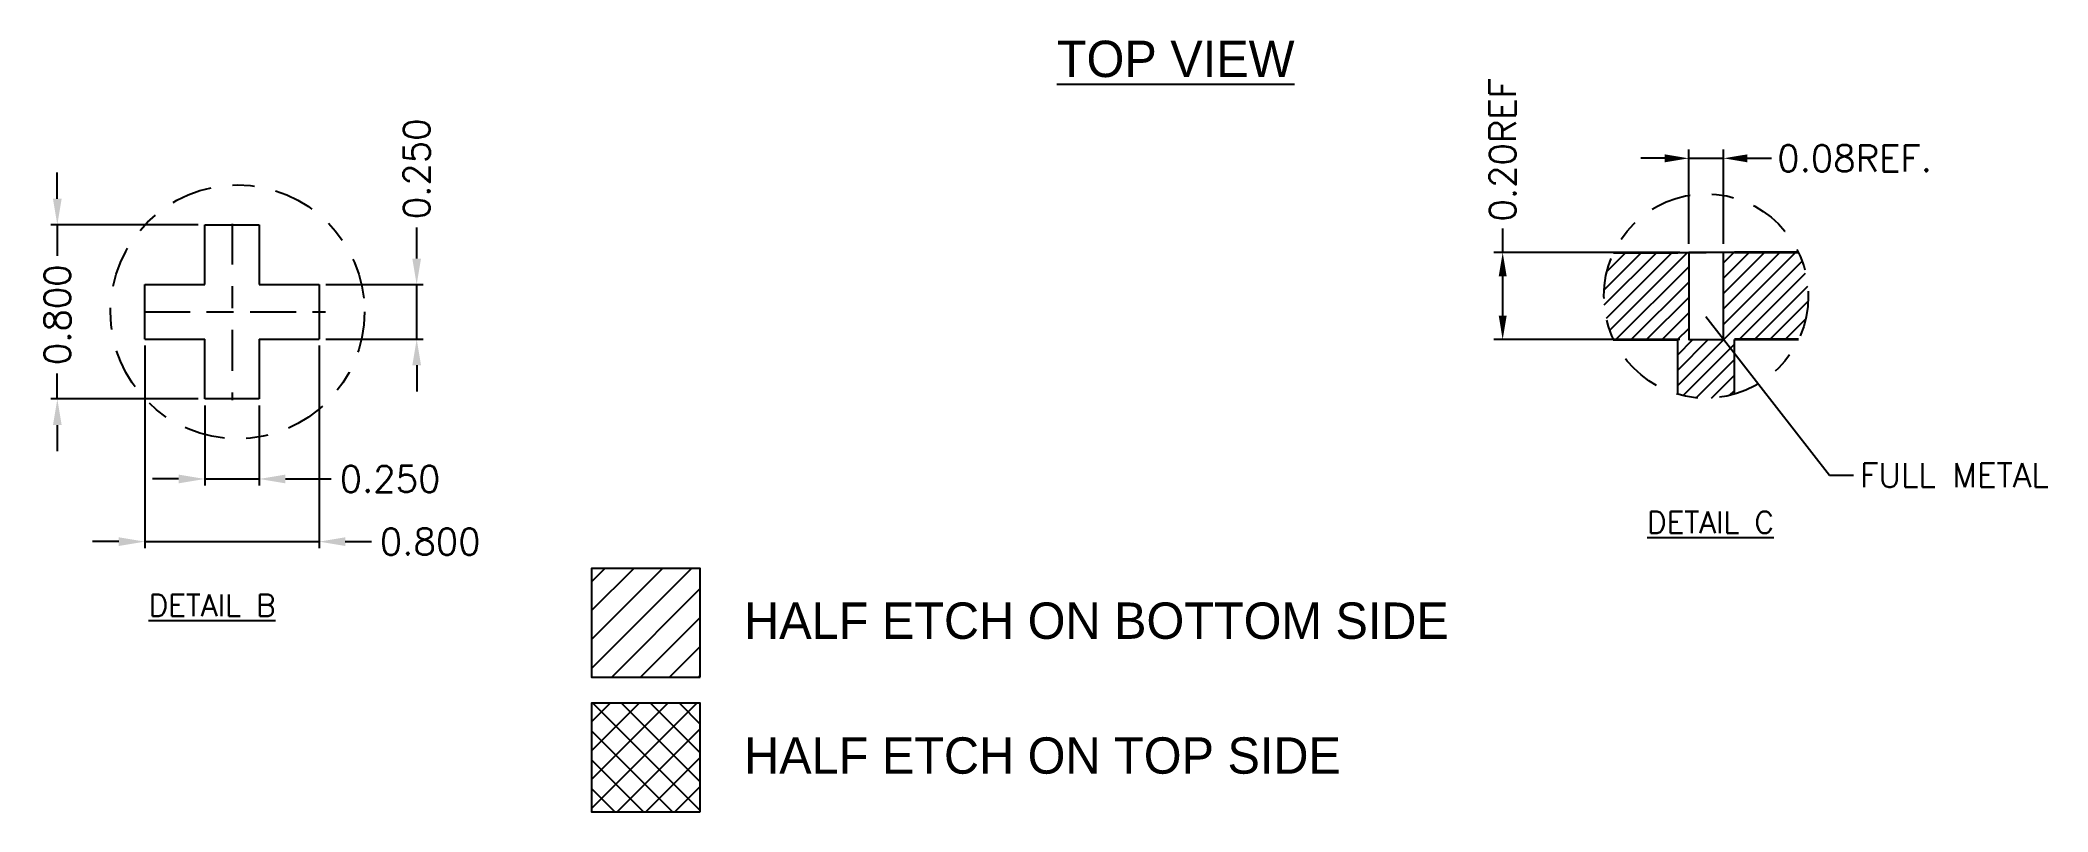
# Model space of a CAD drawing. Extents: x -62.2 to -1.9, y -35.4 to 0.4.
# Drawn here: x -60.22 to -51, y -35.44 to -31.9 of the extents above; entities that cross this region are included whole.
import ezdxf
from ezdxf.enums import TextEntityAlignment as Align

# ---------------------------------------------------------------- set-up
doc = ezdxf.new("R2010")
doc.units = 0
doc.header["$LTSCALE"] = 0.15
doc.header["$MEASUREMENT"] = 0
doc.header["$PDSIZE"] = 0.2
doc.linetypes.add('CENTER', pattern=[2, 1.25, -0.25, 0.25, -0.25])
for name, color, linetype in [('1D', 4, 'Continuous'), ('2', 7, 'Continuous'), ('2D', 4, 'Continuous'), ('2D 尺寸', 4, 'Continuous'), ('3D', 4, 'Continuous'), ('4', 7, 'Continuous'), ('HATCH', 4, 'Continuous'), ('Ribbon', 4, 'Continuous')]:
    doc.layers.add(name, color=color, linetype=linetype)
doc.layers.add('实线', color=7, linetype='Continuous', lineweight=35)
doc.styles.add('SIMPLEX', font='SIMPLEX')
doc.dimstyles.new('0.06', dxfattribs={"dimtxt": 0.06, "dimasz": 0.06, "dimexe": 0.03, "dimexo": 0.03, "dimgap": 0.03, "dimtad": 0, "dimdec": 3, "dimzin": 1, "dimdsep": 46, "dimtxsty": 'SIMPLEX', "dimcen": 0, "dimclrd": 256, "dimclre": 256, "dimclrt": 256, "dimadec": 0, "dimazin": 1, "dimtm": 1.25, "dimtfac": 1, "dimtdec": 3, "dimtmove": 0, "dimatfit": 0, "dimfxl": 1, "dimtolj": 1, "dimtzin": 0, "dimlwd": -1, "dimlwe": -1, "dimarcsym": 1})
doc.dimstyles.new('0.11', dxfattribs={"dimtxt": 0.12, "dimasz": 0.11, "dimexe": 0.04, "dimexo": 0.04, "dimgap": 0.01, "dimtad": 0, "dimdec": 3, "dimzin": 1, "dimdsep": 46, "dimtxsty": 'SIMPLEX', "dimcen": 0, "dimadec": 0, "dimazin": 0, "dimtp": 0.05, "dimtm": 0.05, "dimtfac": 1, "dimtdec": 3, "dimtmove": 0, "dimatfit": 3, "dimfxl": 1, "dimarcsym": 0})

msp = doc.modelspace()

# ---------------------------------------------------------------- texts
at = {"layer": '1D', "style": 'SIMPLEX'}
msp.add_text('FULL METAL', height=0.11, dxfattribs=at).set_placement((-51.862, -33.9516))
at = {"layer": '2D', "color": 4}
msp.add_text('%%UTOP VIEW', height=0.166865, dxfattribs=at).set_placement((-54.458, -31.9846), align=Align.MIDDLE_RIGHT)
for s, p in [('HALF ETCH ON BOTTOM SIDE', (-56.9849, -34.5642)), ('HALF ETCH ON TOP SIDE', (-56.9849, -35.1834))]:
    msp.add_text(s, height=0.166865, dxfattribs=at).set_placement(p, align=Align.MIDDLE_LEFT)
at = {"layer": '2D', "char_height": 0.1, "attachment_point": 5, "style": 'SIMPLEX'}
for s, insert in [('{\\LDETAIL C}', (-52.548, -34.1125)), ('{\\LDETAIL B}', (-59.4275, -34.4936))]:
    msp.add_mtext(s, dxfattribs=dict(at, insert=insert))

# ---------------------------------------------------------------- blocks, each defined once
blk = doc.blocks.new('*D8')
at = {"layer": 'Defpoints', "color": 0, "transparency": 16777216}
for p in [(588.6011, -707.7801), (588.6011, -708.0301), (589.049, -708.0301)]:
    blk.add_point(p, dxfattribs=at)
at = {"layer": 'HATCH', "transparency": 16777216}
for p, q in [((589.049, -707.6601), (589.049, -707.5181)), ((588.6311, -707.7801), (589.079, -707.7801)), ((589.049, -708.0301), (589.049, -707.7801)), ((588.6311, -708.0301), (589.079, -708.0301)), ((589.049, -708.1501), (589.049, -708.2701))]:
    blk.add_line(p, q, dxfattribs=at)
for points in [[(589.029, -707.6601), (589.069, -707.6601), (589.049, -707.7801)], [(589.029, -708.1501), (589.069, -708.1501), (589.049, -708.0301)]]:
    blk.add_solid(points, dxfattribs=at)
at = {"layer": 'HATCH', "transparency": 16777216, "insert": (589.049, -707.2481), "char_height": 0.12, "attachment_point": 5, "rotation": 90, "style": 'SIMPLEX'}
blk.add_mtext('\\A1;0.250', dxfattribs=at)
blk = doc.blocks.new('*D9')
at = {"layer": 'Defpoints', "color": 0, "transparency": 16777216}
for p in [(588.0761, -707.5056), (587.399, -708.3051), (588.0761, -708.3051)]:
    blk.add_point(p, dxfattribs=at)
at = {"layer": 'HATCH', "transparency": 16777216}
for p, q in [((587.399, -707.3856), (587.399, -707.2656)), ((588.0461, -707.5056), (587.369, -707.5056)), ((587.399, -707.5056), (587.399, -707.6481)), ((587.399, -708.3051), (587.399, -708.1881)), ((588.0461, -708.3051), (587.369, -708.3051)), ((587.399, -708.4251), (587.399, -708.5451))]:
    blk.add_line(p, q, dxfattribs=at)
for points in [[(587.379, -707.3856), (587.419, -707.3856), (587.399, -707.5056)], [(587.379, -708.4251), (587.419, -708.4251), (587.399, -708.3051)]]:
    blk.add_solid(points, dxfattribs=at)
at = {"layer": 'HATCH', "transparency": 16777216, "insert": (587.399, -707.9181), "char_height": 0.12, "attachment_point": 5, "rotation": 90, "style": 'SIMPLEX'}
blk.add_mtext('\\A1;0.800', dxfattribs=at)
blk = doc.blocks.new('*D10')
at = {"layer": 'Defpoints', "color": 0, "transparency": 16777216}
for p in [(588.0761, -708.3051), (588.3261, -708.3051), (588.3261, -708.6723)]:
    blk.add_point(p, dxfattribs=at)
at = {"layer": 'HATCH', "transparency": 16777216}
for p, q in [((588.0761, -708.3351), (588.0761, -708.7023)), ((588.3261, -708.3351), (588.3261, -708.7023)), ((587.9561, -708.6723), (587.8361, -708.6723)), ((588.0761, -708.6723), (588.3261, -708.6723)), ((588.4461, -708.6723), (588.6567, -708.6723))]:
    blk.add_line(p, q, dxfattribs=at)
for points in [[(587.9561, -708.6523), (587.9561, -708.6923), (588.0761, -708.6723)], [(588.4461, -708.6523), (588.4461, -708.6923), (588.3261, -708.6723)]]:
    blk.add_solid(points, dxfattribs=at)
at = {"layer": 'HATCH', "transparency": 16777216, "insert": (588.9267, -708.6723), "char_height": 0.12, "attachment_point": 5, "style": 'SIMPLEX'}
blk.add_mtext('\\A1;0.250', dxfattribs=at)
blk = doc.blocks.new('*D11')
at = {"layer": 'Defpoints', "color": 0, "transparency": 16777216}
for p in [(587.8011, -708.0301), (588.6011, -708.0301), (588.6011, -708.9601)]:
    blk.add_point(p, dxfattribs=at)
at = {"layer": 'HATCH', "transparency": 16777216}
for p, q in [((587.8011, -708.0601), (587.8011, -708.9901)), ((588.6011, -708.0601), (588.6011, -708.9901)), ((587.6811, -708.9601), (587.5611, -708.9601)), ((587.8011, -708.9601), (588.6011, -708.9601)), ((588.7211, -708.9601), (588.8411, -708.9601))]:
    blk.add_line(p, q, dxfattribs=at)
for points in [[(587.6811, -708.9401), (587.6811, -708.9801), (587.8011, -708.9601)], [(588.7211, -708.9401), (588.7211, -708.9801), (588.6011, -708.9601)]]:
    blk.add_solid(points, dxfattribs=at)
at = {"layer": 'HATCH', "transparency": 16777216, "insert": (589.1111, -708.9601), "char_height": 0.12, "attachment_point": 5, "style": 'SIMPLEX'}
blk.add_mtext('\\A1;0.800', dxfattribs=at)
blk = doc.blocks.new('*D78')
at = {"layer": '2D 尺寸', "color": 0, "lineweight": -2, "transparency": 16777216}
for p, q in [((594.8889, -707.5925), (594.8889, -707.16)), ((595.0489, -707.5925), (595.0489, -707.16)), ((594.7789, -707.2), (594.6689, -707.2)), ((594.8889, -707.2), (595.0489, -707.2)), ((595.1589, -707.2), (595.2689, -707.2))]:
    blk.add_line(p, q, dxfattribs=at)
at = {"layer": '2D 尺寸', "color": 0, "transparency": 16777216}
for points in [[(594.7789, -707.1817), (594.7789, -707.2184), (594.8889, -707.2)], [(595.1589, -707.1817), (595.1589, -707.2184), (595.0489, -707.2)]]:
    blk.add_solid(points, dxfattribs=at)
at = {"layer": 'Defpoints', "color": 0, "transparency": 16777216}
for p in [(595.0489, -707.2), (594.8889, -707.6325), (595.0489, -707.6325)]:
    blk.add_point(p, dxfattribs=at)
at = {"layer": '2D 尺寸', "color": 0, "transparency": 16777216, "insert": (595.6504, -707.2), "char_height": 0.12, "attachment_point": 5, "style": 'SIMPLEX'}
blk.add_mtext('0.08REF.', dxfattribs=at)
blk = doc.blocks.new('*D79')
at = {"layer": '2D 尺寸', "color": 0, "lineweight": -2, "transparency": 16777216}
for p, q in [((594.035, -707.6325), (594.035, -707.5225)), ((594.8489, -707.6325), (593.995, -707.6325)), ((594.035, -707.9225), (594.035, -707.7425)), ((594.8489, -708.0325), (593.995, -708.0325))]:
    blk.add_line(p, q, dxfattribs=at)
at = {"layer": '2D 尺寸', "color": 0, "transparency": 16777216}
for points in [[(594.0167, -707.7425), (594.0534, -707.7425), (594.035, -707.6325)], [(594.0167, -707.9225), (594.0534, -707.9225), (594.035, -708.0325)]]:
    blk.add_solid(points, dxfattribs=at)
at = {"layer": 'Defpoints', "color": 0, "transparency": 16777216}
for p in [(594.035, -707.6325), (594.8889, -707.6325), (594.8889, -708.0325)]:
    blk.add_point(p, dxfattribs=at)
at = {"layer": '2D 尺寸', "color": 0, "transparency": 16777216, "insert": (594.035, -707.161), "char_height": 0.12, "attachment_point": 5, "rotation": 90, "style": 'SIMPLEX'}
blk.add_mtext('0.20REF', dxfattribs=at)

# ---------------------------------------------------------------- dimensions: what is measured, and where the dimension line sits
at = {"layer": '2D 尺寸'}
dim = msp.add_linear_dim(base=(-53.5022, -32.8738), p1=(-52.6483, -33.2738), p2=(-52.6483, -32.8738), angle=90, text='0.20REF', dimstyle='0.11', override={"dimfxl": 20, "dimarcsym": 1}, dxfattribs=at)
dim.commit()
dim.dimension.update_dxf_attribs({"geometry": '*D79', "text_midpoint": (-53.5022, -32.4023), "insert": (-647.5372, 674.7587)})
dim = msp.add_linear_dim(base=(-52.4883, -32.4413), p1=(-52.6483, -32.8738), p2=(-52.4883, -32.8738), text='0.08REF.', dimstyle='0.11', override={"dimfxl": 20, "dimarcsym": 1}, dxfattribs=at)
dim.commit()
dim.dimension.update_dxf_attribs({"geometry": '*D78', "text_midpoint": (-51.8868, -32.4413), "insert": (-647.5372, 674.7587)})
at = {"layer": 'HATCH'}
for base, p1, p2, angle, override, picture, middle, set_off in [((-58.4882, -33.2714), (-58.9361, -33.0214), (-58.9361, -33.2714), 90, {"dimtxt": 0.12, "dimasz": 0.12, "dimclrd": 256}, '*D8', (-58.4882, -32.4894), (-647.5372, 674.7587)), ((-60.13822, -33.54642), (-59.46107, -32.74687), (-59.46107, -33.54642), 90, {"dimtxt": 0.12, "dimasz": 0.12}, '*D9', (-60.13822, -33.15942), (-647.5372, 674.75871)), ((-59.2111, -33.9136), (-59.4611, -33.5464), (-59.2111, -33.5464), 0, {"dimtxt": 0.12, "dimasz": 0.12}, '*D10', (-58.6105, -33.9136), (-647.5372, 674.7587))]:
    dim = msp.add_linear_dim(base=base, p1=p1, p2=p2, angle=angle, dimstyle='0.06', override=override, dxfattribs=at)
    dim.commit()
    dim.dimension.update_dxf_attribs({"geometry": picture, "text_midpoint": middle, "dimtype": 128, "insert": set_off})
dim = msp.add_linear_dim(base=(-58.9361, -34.2014), p1=(-59.7361, -33.2714), p2=(-58.9361, -33.2714), angle=0, dimstyle='0.06', override={"dimtxt": 0.12, "dimasz": 0.12}, dxfattribs=at)
dim.commit()
dim.dimension.update_dxf_attribs({"geometry": '*D11', "text_midpoint": (-58.4261, -34.2014), "insert": (-647.5372, 674.7587)})

# ---------------------------------------------------------------- hatches: boundary and pattern name
at = {"layer": '3D'}
h = msp.add_hatch(dxfattribs=at)
h.set_pattern_fill('ANSI31', color=256, scale=0.75, style=0)
h.set_pattern_definition([(45, (-14.89404, 13.70937), (-0.06629126, 0.06629126), [])])
h.paths.add_polyline_path([(-57.1867, -34.8229), (-57.1867, -34.324), (-57.6856, -34.324), (-57.6856, -34.8229)])
h = msp.add_hatch(dxfattribs=at)
h.set_pattern_fill('ANSI37', color=256, scale=0.75, style=0)
h.set_pattern_definition([(45, (-71.56123, -31.13848), (-0.06629126, 0.06629126), []), (135, (-71.56123, -31.13848), (-0.06629126, -0.06629126), [])])
h.paths.add_polyline_path([(-57.1867, -35.4421), (-57.1867, -34.9432), (-57.6856, -34.9432), (-57.6856, -35.4421)])
at = {"layer": 'HATCH'}
h = msp.add_hatch(dxfattribs=at)
h.set_pattern_fill('ANSI31', color=256, scale=0.4)
h.set_pattern_definition([(45, (2.5649, 0), (-0.03535534, 0.03535534), [])])
h.paths.add_polyline_path([(-52.8183, -32.8738), (-52.9927, -32.8738, 0.110535), (-53.0375, -33.0738, 0.110535), (-52.9927, -33.2738), (-52.8183, -33.2738)])
h.paths.add_polyline_path([(-52.8183, -33.2738), (-52.6983, -33.2738), (-52.6983, -33.5246, 0.1413), (-52.4383, -33.5246), (-52.4383, -33.2738), (-52.3183, -33.2738), (-52.3183, -32.8738), (-52.4383, -32.8738), (-52.4883, -32.8738), (-52.4883, -33.2738), (-52.6483, -33.2738), (-52.6483, -32.8738), (-52.6983, -32.8738), (-52.8183, -32.8738)])
h.paths.add_polyline_path([(-52.3183, -33.2738), (-52.1438, -33.2738, 0.110535), (-52.0991, -33.0738, 0.110535), (-52.1438, -32.8738), (-52.3183, -32.8738)])

# ---------------------------------------------------------------- linework, layer by layer
for p, q in [((-59.4611, -33.0214), (-59.4611, -32.7469)), ((-59.4611, -32.7469), (-59.2111, -32.7469)), ((-59.2111, -32.7469), (-59.2111, -33.0214)), ((-52.6983, -32.8738), (-52.5683, -32.8738)), ((-52.4383, -32.8738), (-52.5683, -32.8738)), ((-59.7361, -33.2714), (-59.7361, -33.0214)), ((-59.7361, -33.0214), (-59.4611, -33.0214)), ((-59.2111, -33.0214), (-58.9361, -33.0214)), ((-58.9361, -33.0214), (-58.9361, -33.2714)), ((-59.7361, -33.2714), (-59.4611, -33.2714)), ((-59.4611, -33.5464), (-59.4611, -33.2714)), ((-59.2111, -33.2714), (-59.2111, -33.5464)), ((-59.2111, -33.2714), (-58.9361, -33.2714)), ((-52.6983, -33.5246), (-52.6983, -33.2738)), ((-52.4383, -33.5246), (-52.4383, -33.2738)), ((-59.2111, -33.5464), (-59.4611, -33.5464))]:
    msp.add_line(p, q)
at = {"layer": '1D', "linetype": 'CENTER'}
for p, q in [((-59.3361, -32.7415), (-59.3361, -33.5514)), ((-59.741, -33.1464), (-58.9311, -33.1464)), ((-59.7162, -33.1464), (-58.9063, -33.1464))]:
    msp.add_line(p, q, dxfattribs=at)
at = {"layer": '1D'}
for p, q in [((-52.569, -33.1678), (-52.002, -33.8966)), ((-52.002, -33.8966), (-51.892, -33.8966))]:
    msp.add_line(p, q, dxfattribs=at)
at = {"layer": '2'}
for points in [[(-57.1867, -34.8229), (-57.1867, -34.324), (-57.6856, -34.324), (-57.6856, -34.8229)], [(-57.1867, -35.4421), (-57.1867, -34.9432), (-57.6856, -34.9432), (-57.6856, -35.4421)]]:
    msp.add_lwpolyline(points, close=True, dxfattribs=at)
at = {"layer": '2D', "color": 2, "linetype": 'CENTER'}
msp.add_circle((-59.3112, -33.1464), 0.5831, dxfattribs=at)
at = {"layer": '2D 尺寸', "color": 2, "linetype": 'CENTER'}
msp.add_circle((-52.5683, -33.0738), 0.4692, dxfattribs=at)
at = {"layer": '4', "color": 0}
msp.add_line((-59.2112, -33.5464), (-59.4111, -33.5464), dxfattribs=at)
msp.add_line((-59.2112, -33.5464), (-59.4111, -33.5464), dxfattribs=at)
msp.add_line((-59.2112, -33.5464), (-59.4111, -33.5464), dxfattribs=at)
msp.add_line((-59.2112, -33.5464), (-59.4111, -33.5464), dxfattribs=at)
at = {"layer": 'Ribbon'}
msp.add_lwpolyline([(-52.4883, -32.8738), (-52.6483, -32.8738), (-52.6483, -33.2738), (-52.4883, -33.2738)], close=True, dxfattribs=at)
at = {"layer": '实线', "color": 0}
for p, q in [((-52.9927, -32.8738), (-52.6983, -32.8738)), ((-52.9927, -32.8738), (-52.6983, -32.8738)), ((-52.1438, -32.8738), (-52.4383, -32.8738)), ((-52.9927, -33.2738), (-52.6983, -33.2738)), ((-52.9927, -33.2738), (-52.6983, -33.2738)), ((-52.1438, -33.2738), (-52.4383, -33.2738))]:
    msp.add_line(p, q, dxfattribs=at)

msp.set_redraw_order([(e.dxf.handle, doc.entitydb.next_handle()) for e in msp.query("TEXT MTEXT ATTDEF DIMENSION ARC_DIMENSION")])  # texts and dimensions are drawn at this point

doc.saveas('drawing.dxf')
